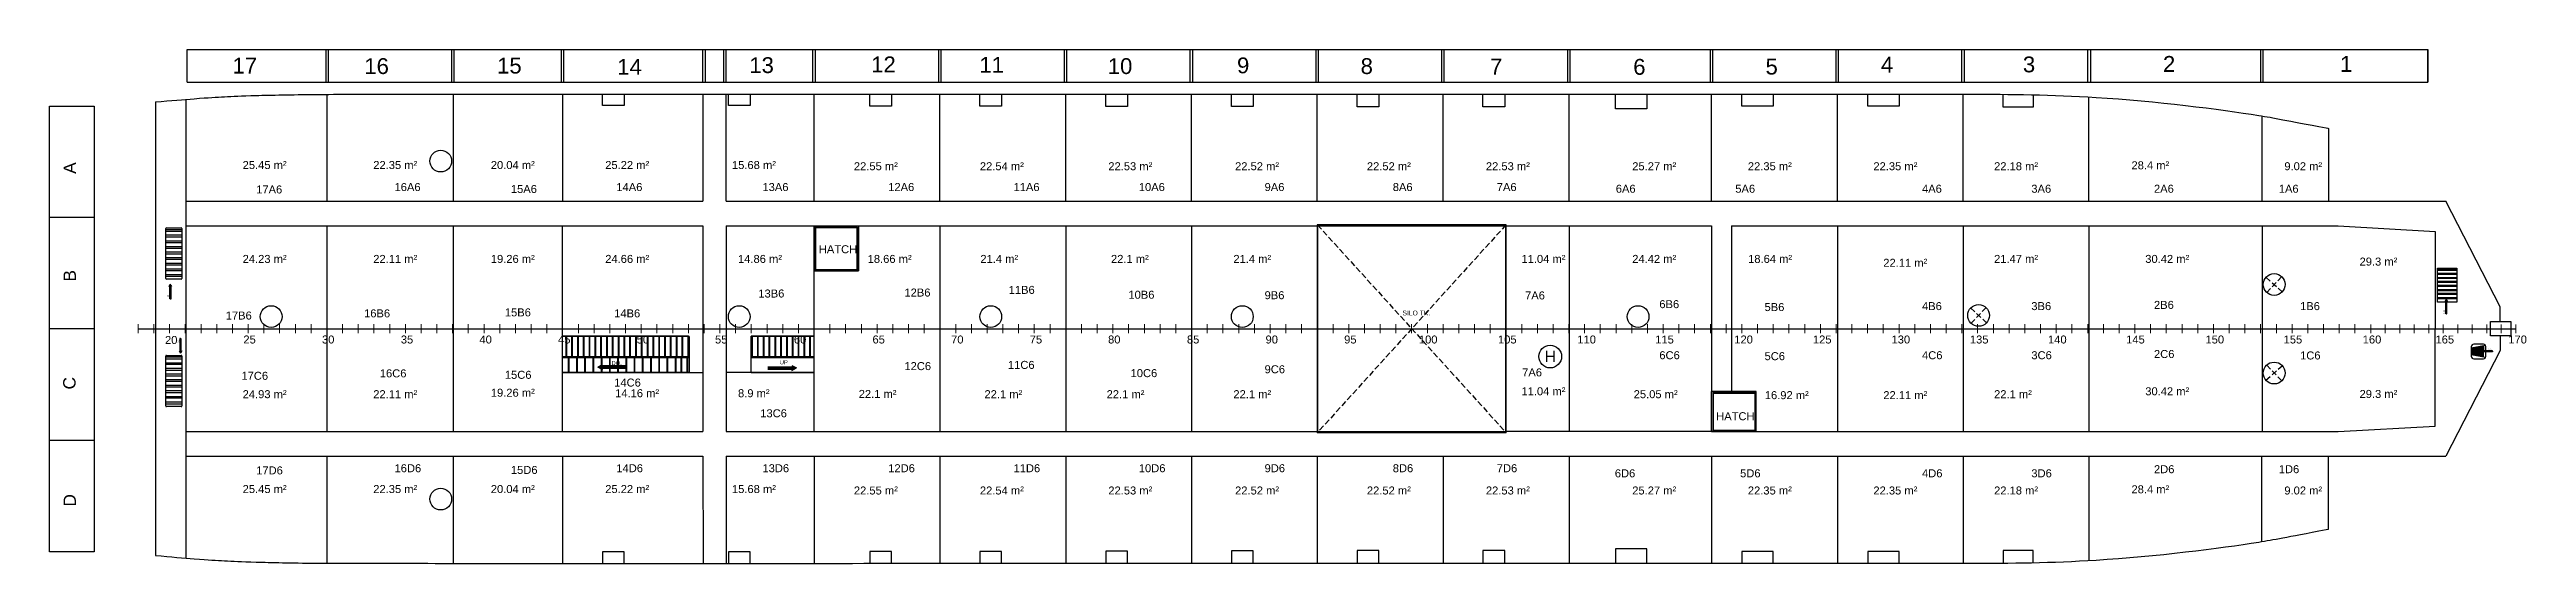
# Model space of a CAD drawing. Header units: inches. Extents: x 1 to 104, y 1 to 22.
import ezdxf

# ---------------------------------------------------------------- set-up
doc = ezdxf.new("R2010")
doc.units = ezdxf.units.IN
doc.header["$MEASUREMENT"] = 0
doc.linetypes.add('ACAD_ISO02W100', pattern=[15, 12, -3])
for name, color, linetype in [('deck 4', 7, 'Continuous'), ('Layer1', 10, 'Continuous'), ('Layer2', 7, 'Continuous'), ('PDF2_TEXT', 7, 'Continuous'), ('PDF_INER2', 7, 'Continuous'), ('PDF_out line', 7, 'Continuous'), ('STATIONS', 7, 'Continuous')]:
    doc.layers.add(name, color=color, linetype=linetype)
doc.layers.add('WIND AREA', color=18, linetype='Continuous', true_color=0x000000)
doc.styles.add('PDF ArialMT', font='arial.ttf')
doc.styles.get("Standard").update_dxf_attribs({"font": 'arial.ttf'})

msp = doc.modelspace()

# ---------------------------------------------------------------- texts
at = {"color": 1}
msp.add_text('H', height=0.469, dxfattribs=at).set_placement((63.12, 9.55))
at = {"color": 8, "char_height": 0.6541}
for s, insert, attachment_point in [('\\pxsm1.5;17', (8.87, 22.13, 0), 1), ('\\pxsm1.5;16', (14.32, 22.11, 0), 1), ('\\pxsm1.5;15', (19.81, 22.13, 0), 1), ('\\pxsm1.5,qc;14', (22.41, 22.08, 0), 1), ('\\pxsm1.5,qc;13', (27.87, 22.15, 0), 1), ('\\pxsm1.5,qc;12', (38.66, 22.18), 3), ('\\pxsm1.5,qc;11', (43.13, 22.16, 0), 3), ('\\pxsm1.5,qc;10', (48.44, 22.11, 0), 3), ('\\pxsm1.5,qc;9', (53.53, 22.14, 0), 3), ('\\pxsm1.5,qc;8', (58.64, 22.11, 0), 3), ('\\pxsm1.5,qc;7', (63.99, 22.09, 0), 3), ('\\pxsm1.5,qc;6', (69.91, 22.08, 0), 3), ('\\pxsm1.5,qc;5', (75.38, 22.09, 0), 3), ('\\pxsm1.5,qc;4', (80.15, 22.17, 0), 3), ('\\pxsm1.5,qc;3', (86.02, 22.18, 0), 3), ('\\pxsm1.5,qc;2', (91.81, 22.2, 0), 3), ('\\pxsm1.5,qc;1', (99.13, 22.2, 0), 3)]:
    msp.add_mtext_dynamic_manual_height_columns(s, width=5.7499, gutter_width=3.27, heights=[0.875], dxfattribs=dict(at, insert=insert, attachment_point=attachment_point))
at = {"color": 7, "char_height": 0.33, "attachment_point": 1}
for s, width, insert in [('2{\\fArial|b0|i0|c178|p34;5.4}5 m²', 2.0608, (9.29, 17.86, 0)), ('2{\\fArial|b0|i0|c178|p34;2.3}5 m²', 2.093, (14.69, 17.86, 0)), ('20.04 m²', 1.9963, (19.55, 17.86, 0)), ('25.22 m²', 1.9318, (24.28, 17.86, 0)), ('15.68 m²', 2.722, (29.52, 17.86, 0)), ('22.55 m²', 2.6575, (34.56, 17.81, 0)), ('22.54 m²', 1.8511, (39.77, 17.81, 0)), ('22.53 m²', 1.8888, (45.08, 17.81, 0)), ('22.52 m²', 1.9065, (50.32, 17.81, 0)), ('22.52 m²', 2.0077, (55.77, 17.81, 0)), ('22.53 m²', 1.9068, (60.69, 17.81, 0)), ('25.27 m²', 1.9986, (66.74, 17.81, 0)), ('22.35 m²', 1.8971, (71.52, 17.81, 0)), ('22.35 m²', 1.958, (76.71, 17.81, 0)), ('22.18 m²', 2.0392, (81.7, 17.81, 0)), ('28.4 m²', 1.6737, (87.38, 17.85, 0)), ('9.02 m²', 1.6737, (93.7, 17.81, 0)), ('24.23 m²', 2.0955, (9.29, 13.98, 0)), ('22.11 m²', 1.9437, (14.69, 13.98, 0)), ('19.26 m²', 2.1799, (19.55, 13.98, 0)), ('24.66 m²', 2.2473, (24.28, 13.98, 0)), ('14.86 m²', 1.9891, (29.77, 13.98, 0)), ('18.66 m²', 2.1144, (35.13, 13.98, 0)), ('21.4 m²', 1.6737, (39.79, 13.98, 0)), ('22.1 m²', 1.6737, (45.19, 13.98, 0)), ('21.4 m²', 2.0542, (50.25, 13.98, 0)), ('11.04 m²', 1.8482, (62.16, 13.98, 0)), ('24.42 m²', 2.0497, (66.74, 13.98, 0)), ('18.64 m²', 2.393, (71.53, 13.98, 0)), ('22.11 m²', 2.1805, (77.12, 13.82, 0)), ('21.47 m²', 1.9803, (81.7, 13.98, 0)), ('30.42 m²', 2.0924, (87.95, 13.98, 0)), ('29.3 m²', 1.6737, (96.81, 13.87, 0)), ('24.93 m²', 1.9269, (9.29, 8.39, 0)), ('22.11 m²', 2.0114, (14.69, 8.39, 0)), ('19.26 m²', 2.1799, (19.55, 8.45, 0)), ('14.16 m²', 2.1127, (24.69, 8.43, 0)), ('8.9 m²', 1.6737, (29.77, 8.43, 0)), ('22.1 m²', 1.6737, (34.76, 8.4, 0)), ('22.1 m²', 1.6737, (39.96, 8.39, 0)), ('22.1 m²', 1.6737, (45.01, 8.39, 0)), ('22.1 m²', 1.9, (50.25, 8.39, 0)), ('11.04 m²', 1.8482, (62.16, 8.51, 0)), ('25.05 m²', 1.8963, (66.8, 8.39, 0)), ('16.92 m²', 2.1805, (72.22, 8.35, 0)), ('22.11 m²', 2.1805, (77.12, 8.35, 0)), ('22.1 m²', 1.6737, (81.7, 8.39, 0)), ('30.42 m²', 2.0924, (87.95, 8.51, 0)), ('29.3 m²', 1.6737, (96.81, 8.4, 0)), ('2{\\fArial|b0|i0|c178|p34;5.4}5 m²', 2.0608, (9.29, 4.47, 0)), ('2{\\fArial|b0|i0|c178|p34;2.3}5 m²', 2.093, (14.69, 4.47, 0)), ('20.04 m²', 1.9963, (19.55, 4.47, 0)), ('25.22 m²', 1.9318, (24.28, 4.47, 0)), ('15.68 m²', 2.722, (29.52, 4.47, 0)), ('22.55 m²', 2.6575, (34.56, 4.41, 0)), ('22.54 m²', 1.8511, (39.77, 4.41, 0)), ('22.53 m²', 1.8888, (45.08, 4.41, 0)), ('22.52 m²', 1.9065, (50.32, 4.41, 0)), ('22.52 m²', 2.0077, (55.77, 4.41, 0)), ('22.53 m²', 1.9068, (60.69, 4.41, 0)), ('25.27 m²', 1.9986, (66.74, 4.41, 0)), ('22.35 m²', 1.8971, (71.52, 4.41, 0)), ('22.35 m²', 1.958, (76.71, 4.41, 0)), ('22.18 m²', 2.0392, (81.7, 4.41, 0)), ('28.4 m²', 1.6737, (87.38, 4.46, 0)), ('9.02 m²', 1.6737, (93.7, 4.41, 0))]:
    msp.add_mtext_dynamic_manual_height_columns(s, width=width, gutter_width=1.65, heights=[0], dxfattribs=dict(at, insert=insert))
at = {"layer": 'deck 4', "color": 7, "ltscale": 0.1, "insert": (57.24, 11.68, 0), "char_height": 0.2, "attachment_point": 1}
msp.add_mtext_dynamic_manual_height_columns('SILO TK.', width=1.3826, gutter_width=12.5, heights=[0], dxfattribs=at)
at = {"layer": 'PDF2_TEXT', "char_height": 0.512, "attachment_point": 4, "rotation": 90, "style": 'PDF ArialMT'}
for s, insert in [('A', (2.14, 17.33, 0)), ('B', (2.14, 12.88, 0)), ('C', (2.13, 8.42, 0)), ('D', (2.14, 3.58, 0))]:
    msp.add_mtext(s, dxfattribs=dict(at, insert=insert))
at = {"layer": 'PDF_INER2', "color": 7, "char_height": 0.0861, "rotation": 90}
for s, insert, attachment_point in [('UP', (6.18, 12.17, 0), 1), ('UP', (100.27, 11.55, 0), 1), ('do.', (6.59, 10.51, 0), 3)]:
    msp.add_mtext_dynamic_manual_height_columns(s, width=0.0169, gutter_width=0.431, heights=[0], dxfattribs=dict(at, insert=insert, attachment_point=attachment_point))
at = {"layer": 'PDF_INER2', "color": 7}
for s, width, gutter_width, insert, char_height, attachment_point in [('DO.', 0.0335, 0.854, (24.54, 9.6, 0), 0.171, 1), ('UP', 0.0335, 0.854, (31.83, 9.63, 0), 0.171, 3), ('do.', 0.0169, 0.431, (102.29, 10.12, 0), 0.0861, 3)]:
    msp.add_mtext_dynamic_manual_height_columns(s, width=width, gutter_width=gutter_width, heights=[0], dxfattribs=dict(at, insert=insert, char_height=char_height, attachment_point=attachment_point))
at = {"layer": 'STATIONS', "color": 30, "true_color": 0xf8991e, "char_height": 0.33, "attachment_point": 1}
for s, heights, insert in [('17A6', [0], (9.85, 16.85)), ('16A6', [0], (15.57, 16.95)), ('15A6', [0], (20.38, 16.87)), ('14A6', [0], (24.74, 16.95)), ('13A6', [0], (30.78, 16.95)), ('12A6', [0], (35.98, 16.95)), ('11A6', [0], (41.16, 16.95)), ('10A6', [0], (46.34, 16.95)), ('9A6', [0], (51.54, 16.95)), ('8A6', [0], (56.84, 16.95)), ('7A6', [0], (61.14, 16.95)), ('6A6', [0], (66.06, 16.88, 0)), ('5A6', [0], (71, 16.88, 0)), ('4A6', [0], (78.72, 16.88, 0)), ('3A6', [0], (83.24, 16.88, 0)), ('2A6', [0], (88.31, 16.88, 0)), ('1A6', [0], (93.47, 16.88, 0)), ('13B6', [0], (30.61, 12.55)), ('12B6', [0], (36.65, 12.59)), ('\\pxt3;11B6', [0], (40.96, 12.7)), ('10B6', [0], (45.91, 12.5)), ('9B6', [0], (51.54, 12.48)), ('7A6', [0], (62.31, 12.47)), ('17B6', [0], (8.59, 11.64)), ('16B6', [0], (14.31, 11.73)), ('15B6', [0], (20.13, 11.77)), ('14B6', [0], (24.65, 11.73)), ('6B6', [0], (67.86, 12.11, 0)), ('5B6', [0.337], (72.21, 11.99, 0)), ('4B6', [0], (78.72, 12.03, 0)), ('3B6', [0], (83.24, 12.03, 0)), ('2B6', [0], (88.31, 12.08, 0)), ('1B6', [0], (94.35, 12.03, 0)), ('16C6', [0], (14.96, 9.25)), ('12C6', [0], (36.65, 9.55)), ('11C6', [0], (40.93, 9.6)), ('10C6', [0.341], (46, 9.26)), ('9C6', [0], (51.54, 9.42)), ('7A6', [0], (62.19, 9.29)), ('6C6', [0], (67.86, 10, 0)), ('5C6', [0], (72.21, 9.96, 0)), ('4C6', [0], (78.72, 10, 0)), ('3C6', [0], (83.24, 10, 0)), ('2C6', [0], (88.31, 10.05, 0)), ('1C6', [0], (94.35, 9.99, 0)), ('17C6', [0], (9.24, 9.15)), ('15C6', [0], (20.13, 9.19)), ('14C6', [0], (24.65, 8.87)), ('13C6', [0], (30.69, 7.6)), ('17D6', [0], (9.85, 5.24)), ('16D6', [0], (15.57, 5.33)), ('15D6', [0], (20.38, 5.26)), ('14D6', [0], (24.74, 5.33)), ('13D6', [0], (30.78, 5.33)), ('12D6', [0], (35.98, 5.33)), ('11D6', [0], (41.16, 5.33)), ('10D6', [0], (46.34, 5.33)), ('9D6', [0], (51.54, 5.33)), ('8D6', [0], (56.84, 5.33)), ('7D6', [0.259], (61.14, 5.33)), ('6D6', [0], (66.02, 5.12, 0)), ('5D6', [0], (71.2, 5.12, 0)), ('4D6', [0], (78.72, 5.12, 0)), ('3D6', [0], (83.24, 5.12, 0)), ('2D6', [0], (88.31, 5.29, 0)), ('1D6', [0], (93.47, 5.29, 0))]:
    msp.add_mtext_dynamic_manual_height_columns(s, width=1.6737, gutter_width=1.65, heights=heights, dxfattribs=dict(at, insert=insert))
at = {"layer": 'STATIONS', "color": 7, "char_height": 0.33, "attachment_point": 1}
for s, width, insert in [('HATCH', 1.6737, (33.11, 14.38, 0)), ('20', 0.2209, (6.08, 10.63, 0)), ('25', 0.2209, (9.32, 10.65, 0)), ('30', 0.2209, (12.57, 10.65, 0)), ('35', 0.2209, (15.83, 10.65, 0)), ('40', 0.2209, (19.08, 10.65, 0)), ('45', 0.2209, (22.33, 10.65, 0)), ('50', 0.2209, (25.58, 10.65, 0)), ('55', 0.2209, (28.82, 10.65, 0)), ('60', 0.2209, (32.08, 10.65, 0)), ('65', 0.2209, (35.33, 10.65, 0)), ('70', 0.2209, (38.58, 10.65, 0)), ('75', 0.2209, (41.83, 10.65, 0)), ('80', 0.2209, (45.07, 10.65, 0)), ('85', 0.2209, (48.33, 10.65, 0)), ('90', 0.2209, (51.58, 10.65, 0)), ('95', 0.2209, (54.83, 10.65, 0)), ('100', 0.2209, (57.92, 10.65, 0)), ('105', 0.2209, (61.19, 10.65, 0)), ('110', 0.2209, (64.47, 10.65, 0)), ('115', 0.2209, (67.69, 10.65, 0)), ('120', 0.2209, (70.96, 10.65, 0)), ('125', 0.2209, (74.21, 10.65, 0)), ('130', 0.2209, (77.46, 10.65, 0)), ('135', 0.2209, (80.7, 10.65, 0)), ('140', 0.2209, (83.93, 10.65, 0)), ('145', 0.2209, (87.16, 10.65, 0)), ('150', 0.2209, (90.44, 10.65, 0)), ('155', 0.2209, (93.67, 10.65, 0)), ('160', 0.2209, (96.94, 10.65, 0)), ('165', 0.2209, (99.95, 10.65, 0)), ('170', 0.2209, (102.96, 10.65, 0)), ('HATCH', 1.6737, (70.21, 7.48, 0))]:
    msp.add_mtext_dynamic_manual_height_columns(s, width=width, gutter_width=1.65, heights=[0], dxfattribs=dict(at, insert=insert))

# ---------------------------------------------------------------- hatches: boundary and pattern name
at = {"layer": 'PDF_INER2'}
h = msp.add_hatch(color=7, dxfattribs=at)
h.dxf.hatch_style = 1
h.paths.add_polyline_path([(6.33, 12.17), (6.3, 12.17), (6.28, 12.17), (6.28, 12.67), (6.25, 12.67), (6.3, 12.77), (6.36, 12.67), (6.33, 12.67)])
h = msp.add_hatch(color=7, dxfattribs=at)
h.dxf.hatch_style = 1
h.paths.add_polyline_path([(100.42, 11.55), (100.4, 11.55), (100.37, 11.55), (100.37, 12.05), (100.35, 12.05), (100.4, 12.15), (100.45, 12.05), (100.42, 12.05)])
h = msp.add_hatch(color=7, dxfattribs=at)
h.dxf.hatch_style = 1
h.paths.add_polyline_path([(6.74, 10.52), (6.72, 10.52), (6.69, 10.52), (6.69, 10.01), (6.67, 10.01), (6.72, 9.92), (6.77, 10.01), (6.74, 10.01)])
h = msp.add_hatch(color=7, dxfattribs=at)
h.dxf.hatch_style = 1
h.paths.add_polyline_path([(23.97, 9.34), (24.16, 9.24), (24.16, 9.29), (25.16, 9.29), (25.16, 9.34), (25.16, 9.39), (24.16, 9.39), (24.16, 9.44)])
h = msp.add_hatch(color=7, dxfattribs=at)
h.dxf.hatch_style = 1
h.paths.add_polyline_path([(31, 9.36), (31, 9.31), (31, 9.26), (32, 9.26), (32, 9.21), (32.19, 9.31), (32, 9.41), (32, 9.36)])
h = msp.add_hatch(color=7, dxfattribs=at)
h.dxf.hatch_style = 1
h.paths.add_polyline_path([(102.3, 9.97), (102.3, 10), (102.3, 10.02), (101.79, 10.02), (101.79, 10.05), (101.7, 10), (101.79, 9.95), (101.79, 9.97)])

# ---------------------------------------------------------------- linework, layer by layer
at = {"color": 8}
for p, q in [((6.99, 21.12, 0), (6.99, 22.47, 0)), ((6.99, 22.47, 0), (99.63, 22.47, 0)), ((12.74, 21.12, 0), (12.74, 22.47, 0)), ((12.84, 21.12, 0), (12.84, 22.47, 0)), ((17.94, 21.12, 0), (17.94, 22.47, 0)), ((18.04, 21.12, 0), (18.04, 22.47, 0)), ((22.47, 21.12, 0), (22.47, 22.47, 0)), ((22.57, 21.12, 0), (22.57, 22.47, 0)), ((28.32, 21.12, 0), (28.32, 22.47, 0)), ((28.42, 21.12, 0), (28.42, 22.47, 0)), ((29.18, 21.12, 0), (29.18, 22.47, 0)), ((29.28, 21.12, 0), (29.28, 22.47, 0)), ((32.87, 21.12, 0), (32.87, 22.47, 0)), ((32.97, 21.12, 0), (32.97, 22.47, 0)), ((38.07, 21.12, 0), (38.07, 22.47, 0)), ((38.17, 21.12, 0), (38.17, 22.47, 0)), ((43.27, 21.12, 0), (43.27, 22.47, 0)), ((43.37, 21.12, 0), (43.37, 22.47, 0)), ((48.47, 21.12, 0), (48.47, 22.47, 0)), ((48.57, 21.12, 0), (48.57, 22.47, 0)), ((53.67, 21.12, 0), (53.67, 22.47, 0)), ((53.77, 21.12, 0), (53.77, 22.47, 0)), ((58.87, 21.12, 0), (58.87, 22.47, 0)), ((58.97, 21.12, 0), (58.97, 22.47, 0)), ((64.08, 21.12, 0), (64.08, 22.47, 0)), ((64.18, 21.12, 0), (64.18, 22.47, 0)), ((69.97, 21.12, 0), (69.97, 22.47, 0)), ((70.07, 21.12, 0), (70.07, 22.47, 0)), ((75.17, 21.12, 0), (75.17, 22.47, 0)), ((75.27, 21.12, 0), (75.27, 22.47, 0)), ((80.37, 21.12, 0), (80.37, 22.47, 0)), ((80.47, 21.12, 0), (80.47, 22.47, 0)), ((85.58, 21.12, 0), (85.58, 22.47, 0)), ((85.68, 22.47, 0), (85.68, 21.12, 0)), ((92.73, 21.12, 0), (92.73, 22.47, 0)), ((92.83, 21.12, 0), (92.83, 22.47, 0)), ((99.63, 21.12, 0), (99.63, 22.47, 0)), ((99.63, 22.47, 0), (99.63, 21.12, 0)), ((6.99, 21.12, 0), (99.63, 21.12, 0))]:
    msp.add_line(p, q, dxfattribs=at)
at = {"color": 7}
for p, q in [((24.17, 20.15, 0), (24.17, 20.63, 0)), ((24.17, 20.15, 0), (24.17, 20.63, 0)), ((29.37, 20.15, 0), (29.37, 20.62, 0)), ((29.37, 20.15, 0), (29.37, 20.62, 0)), ((35.22, 20.13, 0), (35.22, 20.62, 0)), ((35.22, 20.13, 0), (35.22, 20.62, 0)), ((39.77, 20.13, 0), (39.77, 20.62, 0)), ((39.77, 20.13, 0), (39.77, 20.62, 0)), ((44.97, 20.12, 0), (44.97, 20.62, 0)), ((44.97, 20.12, 0), (44.97, 20.62, 0)), ((50.17, 20.11, 0), (50.17, 20.62, 0)), ((50.17, 20.11, 0), (50.17, 20.62, 0)), ((55.37, 20.1, 0), (55.37, 20.62, 0)), ((55.37, 20.1, 0), (55.37, 20.5, 0)), ((60.57, 20.1, 0), (60.57, 20.62, 0)), ((60.57, 20.1, 0), (60.57, 20.62, 0)), ((66.05, 20.02, 0), (66.05, 20.62, 0)), ((66.05, 20.02, 0), (66.05, 20.62, 0)), ((71.27, 20.13, 0), (71.27, 20.62, 0)), ((71.27, 20.13, 0), (71.27, 20.62, 0)), ((76.48, 20.13, 0), (76.48, 20.62, 0)), ((76.48, 20.13, 0), (76.48, 20.62, 0)), ((82.07, 20.09, 0), (82.07, 20.62, 0)), ((82.07, 20.09, 0), (82.07, 20.62, 0)), ((102.62, 11.83, 0), (100.38, 16.2, 0)), ((95.93, 15.18, 0), (99.93, 14.95, 0)), ((99.93, 14.95, 0), (99.93, 10.93, 0)), ((100.03, 12.03, 0), (100.03, 13.43, 0)), ((100.03, 13.43, 0), (100.83, 13.43, 0)), ((100.83, 13.38, 0), (100.03, 13.38, 0)), ((100.83, 13.34, 0), (100.03, 13.34, 0)), ((100.83, 13.43, 0), (100.83, 12.03, 0)), ((100.83, 13.21, 0), (100.03, 13.21, 0)), ((100.83, 13.17, 0), (100.03, 13.17, 0)), ((100.83, 13.04, 0), (100.03, 13.04, 0)), ((100.83, 13, 0), (100.03, 13, 0)), ((100.83, 12.88, 0), (100.03, 12.88, 0)), ((100.83, 12.84, 0), (100.03, 12.84, 0)), ((100.83, 12.71, 0), (100.03, 12.71, 0)), ((100.83, 12.67, 0), (100.03, 12.67, 0)), ((100.83, 12.54, 0), (100.03, 12.54, 0)), ((100.83, 12.5, 0), (100.03, 12.5, 0)), ((100.83, 12.38, 0), (100.03, 12.38, 0)), ((100.83, 12.34, 0), (100.03, 12.34, 0)), ((100.83, 12.21, 0), (100.03, 12.21, 0)), ((100.83, 12.17, 0), (100.03, 12.17, 0)), ((100.83, 12.03, 0), (100.03, 12.03, 0)), ((99.93, 6.91, 0), (99.93, 10.93, 0)), ((102.62, 10.03, 0), (100.38, 5.66, 0)), ((93.28, 6.68, 0), (95.93, 6.68, 0)), ((95.93, 6.68, 0), (99.93, 6.91, 0)), ((24.17, 1.71, 0), (24.17, 1.23, 0)), ((24.17, 1.71, 0), (24.17, 1.23, 0)), ((29.37, 1.71, 0), (29.37, 1.23, 0)), ((29.37, 1.71, 0), (29.37, 1.23, 0)), ((35.22, 1.72, 0), (35.22, 1.23, 0)), ((35.22, 1.72, 0), (35.22, 1.23, 0)), ((39.77, 1.73, 0), (39.77, 1.23, 0)), ((39.77, 1.73, 0), (39.77, 1.23, 0)), ((44.97, 1.74, 0), (44.97, 1.23, 0)), ((44.97, 1.74, 0), (44.97, 1.23, 0)), ((50.17, 1.75, 0), (50.17, 1.23, 0)), ((50.17, 1.75, 0), (50.17, 1.23, 0)), ((55.37, 1.76, 0), (55.37, 1.36, 0)), ((55.37, 1.76, 0), (55.37, 1.24, 0)), ((60.57, 1.76, 0), (60.57, 1.24, 0)), ((60.57, 1.76, 0), (60.57, 1.24, 0)), ((66.05, 1.84, 0), (66.05, 1.24, 0)), ((66.05, 1.84, 0), (66.05, 1.24, 0)), ((71.27, 1.73, 0), (71.27, 1.24, 0)), ((71.27, 1.73, 0), (71.27, 1.24, 0)), ((76.48, 1.73, 0), (76.48, 1.23, 0)), ((76.48, 1.73, 0), (76.48, 1.23, 0)), ((82.07, 1.77, 0), (82.07, 1.24, 0)), ((82.07, 1.77, 0), (82.07, 1.24, 0))]:
    msp.add_line(p, q, dxfattribs=at)
for p, q in [((70.84, 15.18), (70.84, 8.27)), ((102.62, 11.23, 0), (102.62, 11.83, 0)), ((101.93, 10.29, 0), (101.53, 10.29, 0)), ((102.23, 11.23, 0), (102.62, 11.23, 0)), ((102.62, 10.63, 0), (102.62, 10.03, 0)), ((102.01, 10.24, 0), (101.43, 10.12, 0)), ((101.43, 10.19, 0), (101.43, 9.79, 0)), ((102.01, 9.74, 0), (101.43, 9.85, 0)), ((101.45, 10.13, 0), (101.45, 9.99, 0)), ((101.45, 9.85, 0), (101.45, 9.99, 0)), ((101.47, 10.13, 0), (101.47, 9.99, 0)), ((101.47, 9.85, 0), (101.47, 9.99, 0)), ((101.51, 10.14, 0), (101.51, 9.99, 0)), ((101.51, 9.84, 0), (101.51, 9.99, 0)), ((101.52, 10.14, 0), (101.52, 9.99, 0)), ((101.52, 9.84, 0), (101.52, 9.99, 0)), ((101.53, 9.69, 0), (101.93, 9.69, 0)), ((101.57, 10.15, 0), (101.57, 9.99, 0)), ((101.57, 9.83, 0), (101.57, 9.99, 0)), ((101.58, 10.15, 0), (101.58, 9.99, 0)), ((101.58, 9.83, 0), (101.58, 9.99, 0)), ((101.63, 10.16, 0), (101.63, 9.99, 0)), ((101.63, 9.82, 0), (101.63, 9.99, 0)), ((101.64, 10.16, 0), (101.64, 9.99, 0)), ((101.64, 9.81, 0), (101.64, 9.99, 0)), ((101.69, 10.17, 0), (101.69, 9.99, 0)), ((101.69, 9.81, 0), (101.69, 9.99, 0)), ((101.7, 10.18, 0), (101.7, 9.99, 0)), ((101.7, 9.8, 0), (101.7, 9.99, 0)), ((101.74, 10.18, 0), (101.74, 9.99, 0)), ((101.74, 9.79, 0), (101.74, 9.99, 0)), ((101.76, 10.19, 0), (101.76, 9.99, 0)), ((101.76, 9.79, 0), (101.76, 9.99, 0)), ((101.8, 10.19, 0), (101.8, 9.99, 0)), ((101.8, 9.78, 0), (101.8, 9.99, 0)), ((101.81, 10.2, 0), (101.81, 9.99, 0)), ((101.81, 9.78, 0), (101.81, 9.99, 0)), ((101.86, 10.21, 0), (101.86, 9.99, 0)), ((101.86, 9.77, 0), (101.86, 9.99, 0)), ((101.87, 10.21, 0), (101.87, 9.99, 0)), ((101.87, 9.77, 0), (101.87, 9.99, 0)), ((101.92, 10.22, 0), (101.92, 9.99, 0)), ((101.92, 9.76, 0), (101.92, 9.99, 0)), ((101.93, 10.22, 0), (101.93, 9.99, 0)), ((101.93, 9.76, 0), (101.93, 9.99, 0)), ((102.03, 9.79, 0), (102.03, 10.19, 0)), ((70.84, 6.74), (70.84, 6.68))]:
    msp.add_line(p, q)
at = {"elevation": 0}
msp.add_lwpolyline([(102.23, 11.23), (103.07, 11.23), (103.07, 10.63), (102.23, 10.63)], close=True, dxfattribs=at)
at = {"color": 7}
for points in [[(25.07, 20.63, 0), (25.07, 20.15, 0), (24.17, 20.15, 0)], [(25.07, 20.63, 0), (25.07, 20.15, 0), (24.17, 20.15, 0)], [(30.27, 20.62, 0), (30.27, 20.15, 0), (29.37, 20.15, 0)], [(30.27, 20.62, 0), (30.27, 20.15, 0), (29.37, 20.15, 0)], [(36.12, 20.62, 0), (36.12, 20.13, 0), (35.22, 20.13, 0)], [(36.12, 20.62, 0), (36.12, 20.13, 0), (35.22, 20.13, 0)], [(40.67, 20.62, 0), (40.67, 20.13, 0), (39.77, 20.13, 0)], [(40.67, 20.62, 0), (40.67, 20.13, 0), (39.77, 20.13, 0)], [(45.87, 20.62, 0), (45.87, 20.12, 0), (44.97, 20.12, 0)], [(45.87, 20.62, 0), (45.87, 20.12, 0), (44.97, 20.12, 0)], [(51.07, 20.62, 0), (51.07, 20.11, 0), (50.17, 20.11, 0)], [(51.07, 20.62, 0), (51.07, 20.11, 0), (50.17, 20.11, 0)], [(56.27, 20.62, 0), (56.27, 20.1, 0), (55.37, 20.1, 0)], [(56.27, 20.62, 0), (56.27, 20.1, 0), (55.37, 20.1, 0)], [(61.47, 20.62, 0), (61.47, 20.1, 0), (60.57, 20.1, 0)], [(61.47, 20.62, 0), (61.47, 20.1, 0), (60.57, 20.1, 0)], [(67.35, 20.62, 0), (67.35, 20.02, 0), (66.05, 20.02, 0)], [(67.35, 20.62, 0), (67.35, 20.02, 0), (66.05, 20.02, 0)], [(72.57, 20.62, 0), (72.57, 20.13, 0), (71.27, 20.13, 0)], [(72.57, 20.62, 0), (72.57, 20.13, 0), (71.27, 20.13, 0)], [(77.78, 20.62, 0), (77.78, 20.13, 0), (76.48, 20.13, 0)], [(77.78, 20.62, 0), (77.78, 20.13, 0), (76.48, 20.13, 0)], [(83.31, 20.6, 0), (83.31, 20.09, 0), (82.07, 20.09, 0)], [(83.31, 20.6, 0), (83.31, 20.09, 0), (82.07, 20.09, 0)], [(25.07, 1.23, 0), (25.07, 1.71, 0), (24.17, 1.71, 0)], [(25.07, 1.23, 0), (25.07, 1.71, 0), (24.17, 1.71, 0)], [(30.27, 1.23, 0), (30.27, 1.71, 0), (29.37, 1.71, 0)], [(30.27, 1.23, 0), (30.27, 1.71, 0), (29.37, 1.71, 0)], [(36.12, 1.23, 0), (36.12, 1.72, 0), (35.22, 1.72, 0)], [(36.12, 1.23, 0), (36.12, 1.72, 0), (35.22, 1.72, 0)], [(40.67, 1.23, 0), (40.67, 1.73, 0), (39.77, 1.73, 0)], [(40.67, 1.23, 0), (40.67, 1.73, 0), (39.77, 1.73, 0)], [(45.87, 1.23, 0), (45.87, 1.74, 0), (44.97, 1.74, 0)], [(45.87, 1.23, 0), (45.87, 1.74, 0), (44.97, 1.74, 0)], [(51.07, 1.23, 0), (51.07, 1.75, 0), (50.17, 1.75, 0)], [(51.07, 1.23, 0), (51.07, 1.75, 0), (50.17, 1.75, 0)], [(56.27, 1.24, 0), (56.27, 1.76, 0), (55.37, 1.76, 0)], [(56.27, 1.24, 0), (56.27, 1.76, 0), (55.37, 1.76, 0)], [(61.47, 1.24, 0), (61.47, 1.76, 0), (60.57, 1.76, 0)], [(61.47, 1.24, 0), (61.47, 1.76, 0), (60.57, 1.76, 0)], [(67.35, 1.24, 0), (67.35, 1.84, 0), (66.05, 1.84, 0)], [(67.35, 1.24, 0), (67.35, 1.84, 0), (66.05, 1.84, 0)], [(72.57, 1.24, 0), (72.57, 1.73, 0), (71.27, 1.73, 0)], [(72.57, 1.24, 0), (72.57, 1.73, 0), (71.27, 1.73, 0)], [(77.78, 1.24, 0), (77.78, 1.73, 0), (76.48, 1.73, 0)], [(77.78, 1.24, 0), (77.78, 1.73, 0), (76.48, 1.73, 0)], [(83.31, 1.26, 0), (83.31, 1.77, 0), (82.07, 1.77, 0)], [(83.31, 1.26, 0), (83.31, 1.77, 0), (82.07, 1.77, 0)]]:
    msp.add_polyline3d(points, dxfattribs=at)
at = {"color": 1}
msp.add_circle((63.35, 9.78), 0.469, dxfattribs=at)
for centre, start, end in [((101.53, 10.19, 0), 90, 180), ((101.93, 10.19, 0), 0, 90), ((101.53, 9.79, 0), 180, 270), ((101.93, 9.79, 0), 270, 0)]:
    msp.add_arc(centre, 0.1, start, end)
for points in [[(5.69, 20.3, 0), (6.33, 20.36, 0), (7.7, 20.47, 0), (8.51, 20.52, 0), (9.59, 20.57, 0), (12.19, 20.62, 0), (15.44, 20.62, 0), (19.18, 20.63, 0), (25.81, 20.63, 0), (28.95, 20.62, 0), (31.42, 20.62, 0), (37.53, 20.62, 0), (47.25, 20.62, 0), (56.46, 20.62, 0), (64.08, 20.62, 0), (69, 20.62, 0), (72.82, 20.62, 0), (75.17, 20.62, 0), (77.37, 20.62, 0), (78.43, 20.62, 0), (78.58, 20.62, 0), (79.31, 20.62, 0), (81.71, 20.63, 0), (86.41, 20.58, 0), (92.13, 19.87, 0), (93.74, 19.55, 0), (95.43, 19.23, 0), (95.49, 19.22, 0), (95.51, 19.21, 0), (95.53, 19.21, 0)], [(5.69, 1.56, 0), (6.33, 1.5, 0), (7.7, 1.39, 0), (8.51, 1.34, 0), (9.59, 1.29, 0), (12.19, 1.23, 0), (15.44, 1.24, 0), (19.18, 1.23, 0), (25.81, 1.23, 0), (28.95, 1.23, 0), (31.42, 1.23, 0), (37.53, 1.24, 0), (47.25, 1.24, 0), (56.46, 1.24, 0), (64.08, 1.24, 0), (69, 1.24, 0), (72.82, 1.24, 0), (75.17, 1.24, 0), (77.37, 1.24, 0), (78.43, 1.24, 0), (78.58, 1.24, 0), (79.31, 1.24, 0), (81.71, 1.23, 0), (86.41, 1.28, 0), (92.13, 1.99, 0), (93.74, 2.31, 0), (95.43, 2.63, 0), (95.49, 2.64, 0), (95.51, 2.65, 0), (95.53, 2.65, 0)]]:
    msp.add_open_spline(points, degree=3, knots=[0, 0, 0, 0, 0.659395, 1.659395, 2.659395, 3.659395, 4.659395, 5.659395, 6.192998, 6.192998, 6.192998, 13.593483, 24.517132, 35.35079, 41.230564, 47.389686, 50.114412, 52.672401, 55.450598, 55.714282, 55.845548, 55.902939, 57.901347, 63.054525, 70.028569, 72.826224, 72.826224, 72.826224, 72.878612, 72.878612, 72.878612, 72.878612])
at = {"layer": 'deck 4', "color": 7}
for p, q in [((12.79, 16.2, 0), (12.79, 20.62, 0)), ((17.99, 20.62, 0), (17.99, 16.2, 0)), ((22.52, 20.63, 0), (22.52, 16.2, 0)), ((28.32, 20.63, 0), (28.32, 16.2, 0)), ((29.28, 16.2, 0), (29.28, 20.63, 0)), ((32.92, 16.2, 0), (32.92, 20.62, 0)), ((38.12, 16.2, 0), (38.12, 20.62, 0)), ((43.32, 16.2, 0), (43.32, 20.62, 0)), ((48.52, 16.2, 0), (48.52, 20.62, 0)), ((53.72, 16.2, 0), (53.72, 20.62, 0)), ((58.92, 16.2, 0), (58.92, 20.62, 0)), ((64.13, 16.2, 0), (64.13, 20.62, 0)), ((70.02, 16.2, 0), (70.02, 20.62, 0)), ((75.22, 16.2, 0), (75.22, 20.62, 0)), ((80.42, 16.2, 0), (80.42, 20.62, 0)), ((85.62, 16.2, 0), (85.62, 20.51, 0)), ((6.94, 20.41, 0), (6.94, 1.44, 0)), ((92.77, 19.73, 0), (92.77, 16.2, 0)), ((95.53, 19.21, 0), (95.53, 16.2, 0)), ((6.94, 16.2, 0), (28.32, 16.2, 0)), ((29.28, 16.2, 0), (100.38, 16.2, 0)), ((6.11, 13.01, 0), (6.11, 15.07, 0)), ((6.77, 15.02, 0), (6.11, 15.02, 0)), ((6.11, 14.96, 0), (6.77, 14.96, 0)), ((6.77, 14.79, 0), (6.11, 14.79, 0)), ((6.11, 14.73, 0), (6.77, 14.73, 0)), ((6.77, 14.55, 0), (6.11, 14.55, 0)), ((6.11, 14.49, 0), (6.77, 14.49, 0)), ((6.14, 15.1, 0), (6.75, 15.1, 0)), ((6.77, 15.07, 0), (6.77, 13.01, 0)), ((6.94, 15.18, 0), (28.32, 15.18, 0)), ((12.79, 6.68, 0), (12.79, 15.18, 0)), ((17.99, 15.18, 0), (17.99, 6.68, 0)), ((22.52, 6.68, 0), (22.52, 15.18, 0)), ((28.32, 15.18, 0), (28.32, 6.68, 0)), ((29.28, 15.18, 0), (61.53, 15.18, 0)), ((29.28, 15.18, 0), (29.28, 6.68, 0)), ((32.92, 15.18, 0), (32.92, 13.32, 0)), ((32.92, 15.18, 0), (34.75, 15.18, 0)), ((32.92, 6.68, 0), (32.92, 15.18, 0)), ((34.74, 15.17, 0), (32.92, 15.17, 0)), ((32.93, 15.18, 0), (32.93, 13.32, 0)), ((32.98, 15.13, 0), (34.7, 15.13, 0)), ((34.74, 15.18, 0), (34.74, 13.32, 0)), ((34.75, 15.18, 0), (34.75, 13.32, 0)), ((38.12, 15.18, 0), (38.12, 6.68, 0)), ((43.32, 15.18, 0), (43.32, 6.68, 0)), ((48.52, 15.18, 0), (48.52, 6.68, 0)), ((53.72, 15.23, 0), (53.72, 6.63, 0)), ((53.73, 15.23, 0), (53.72, 15.23, 0)), ((61.52, 6.64, 0), (61.52, 15.22, 0)), ((61.53, 15.18, 0), (70.02, 15.18, 0)), ((64.13, 15.18, 0), (64.13, 6.68, 0)), ((70.02, 15.18, 0), (70.02, 6.68, 0)), ((70.84, 15.18, 0), (95.93, 15.18, 0)), ((75.22, 15.18, 0), (75.22, 6.68, 0)), ((80.42, 15.18, 0), (80.42, 6.68, 0)), ((85.62, 15.18, 0), (85.62, 6.68, 0)), ((92.78, 15.18, 0), (92.78, 6.68, 0)), ((6.77, 14.32, 0), (6.11, 14.32, 0)), ((6.11, 14.26, 0), (6.77, 14.26, 0)), ((6.77, 14.09, 0), (6.11, 14.09, 0)), ((6.11, 14.03, 0), (6.77, 14.03, 0)), ((6.77, 13.86, 0), (6.11, 13.86, 0)), ((6.11, 13.8, 0), (6.77, 13.8, 0)), ((6.77, 13.63, 0), (6.11, 13.63, 0)), ((6.11, 13.57, 0), (6.77, 13.57, 0)), ((6.77, 13.39, 0), (6.11, 13.39, 0)), ((6.11, 13.34, 0), (6.77, 13.34, 0)), ((32.92, 13.33, 0), (34.74, 13.33, 0)), ((32.92, 13.32, 0), (34.75, 13.32, 0)), ((6.77, 13.16, 0), (6.11, 13.16, 0)), ((6.11, 13.1, 0), (6.77, 13.1, 0)), ((6.75, 12.98, 0), (6.14, 12.98, 0)), ((6.11, 7.74, 0), (6.11, 9.8, 0)), ((6.77, 9.75, 0), (6.11, 9.75, 0)), ((6.11, 9.69, 0), (6.77, 9.69, 0)), ((6.77, 9.51, 0), (6.11, 9.51, 0)), ((6.11, 9.46, 0), (6.77, 9.46, 0)), ((6.77, 9.28, 0), (6.11, 9.28, 0)), ((6.11, 9.22, 0), (6.77, 9.22, 0)), ((6.14, 9.83, 0), (6.75, 9.83, 0)), ((6.77, 9.8, 0), (6.77, 7.74, 0)), ((6.77, 9.05, 0), (6.11, 9.05, 0)), ((6.11, 8.99, 0), (6.77, 8.99, 0)), ((6.77, 8.82, 0), (6.11, 8.82, 0)), ((6.11, 8.76, 0), (6.77, 8.76, 0)), ((6.77, 8.59, 0), (6.11, 8.59, 0)), ((6.11, 8.53, 0), (6.77, 8.53, 0)), ((6.77, 8.36, 0), (6.11, 8.36, 0)), ((6.11, 8.3, 0), (6.77, 8.3, 0)), ((27.72, 9.12, 0), (28.32, 9.12, 0)), ((30.32, 9.12, 0), (29.28, 9.12, 0)), ((71.32, 8.28, 0), (70.08, 8.28, 0)), ((70.08, 8.28, 0), (71.83, 8.28, 0)), ((71.32, 8.28, 0), (70.08, 8.28, 0)), ((70.08, 8.28, 0), (70.08, 6.78, 0)), ((70.08, 8.28, 0), (71.83, 8.28, 0)), ((6.77, 8.12, 0), (6.11, 8.12, 0)), ((6.11, 8.07, 0), (6.77, 8.07, 0)), ((6.77, 7.89, 0), (6.11, 7.89, 0)), ((6.11, 7.83, 0), (6.77, 7.83, 0)), ((6.75, 7.71, 0), (6.14, 7.71, 0)), ((6.94, 6.68, 0), (28.32, 6.68, 0)), ((29.28, 6.68, 0), (61.53, 6.68, 0)), ((53.73, 6.63, 0), (53.72, 6.63, 0)), ((70.02, 6.68, 0), (61.53, 6.68, 0)), ((70.02, 6.69, 0), (71.86, 6.69, 0)), ((70.02, 6.69, 0), (71.86, 6.69, 0)), ((70.02, 6.68, 0), (71.87, 6.68, 0)), ((70.02, 6.68, 0), (71.87, 6.68, 0)), ((70.08, 6.73, 0), (71.83, 6.73, 0)), ((70.08, 6.73, 0), (71.83, 6.73, 0)), ((70.84, 6.68, 0), (93.28, 6.68, 0)), ((6.94, 5.66, 0), (28.32, 5.66, 0)), ((12.79, 1.24, 0), (12.79, 5.66, 0)), ((17.99, 5.66, 0), (17.99, 1.23, 0)), ((22.52, 5.66, 0), (22.52, 1.23, 0)), ((28.32, 5.66, 0), (28.33, 1.23, 0)), ((29.28, 5.66, 0), (29.28, 1.23, 0)), ((29.28, 5.66, 0), (100.38, 5.66, 0)), ((32.92, 5.66, 0), (32.92, 1.23, 0)), ((38.12, 5.66, 0), (38.12, 1.23, 0)), ((43.32, 5.66, 0), (43.32, 1.23, 0)), ((48.52, 5.66, 0), (48.52, 1.23, 0)), ((53.72, 5.66, 0), (53.72, 1.23, 0)), ((58.92, 5.66, 0), (58.92, 1.23, 0)), ((64.13, 5.66, 0), (64.13, 1.23, 0)), ((70.02, 5.66, 0), (70.02, 1.23, 0)), ((75.22, 5.66, 0), (75.22, 1.23, 0)), ((80.42, 5.66, 0), (80.42, 1.23, 0)), ((85.62, 5.66, 0), (85.62, 1.34, 0)), ((92.77, 2.14, 0), (92.77, 5.66, 0)), ((95.53, 2.65, 0), (95.53, 5.66, 0))]:
    msp.add_line(p, q, dxfattribs=at)
at = {"layer": 'deck 4', "color": 7, "linetype": 'Continuous'}
for p, q in [((32.97, 15.13, 0), (32.97, 13.37, 0)), ((34.7, 15.13, 0), (32.97, 15.13, 0)), ((32.97, 15.12, 0), (34.69, 15.12, 0)), ((32.98, 15.12, 0), (32.98, 13.37, 0)), ((34.69, 13.37, 0), (34.69, 15.13, 0)), ((34.7, 15.13, 0), (34.7, 13.37, 0)), ((34.7, 15.13, 0), (34.7, 13.37, 0)), ((61.53, 15.23, 0), (53.73, 15.23, 0)), ((53.73, 15.22, 0), (53.73, 6.64, 0)), ((53.73, 15.22, 0), (61.52, 15.22, 0)), ((61.53, 6.63, 0), (61.53, 15.23, 0)), ((32.97, 13.37, 0), (34.69, 13.37, 0)), ((32.98, 13.38, 0), (34.69, 13.38, 0)), ((34.7, 13.37, 0), (34.69, 13.37, 0)), ((71.87, 8.34, 0), (70.02, 8.34, 0)), ((70.02, 8.34, 0), (71.87, 8.34, 0)), ((71.87, 8.34, 0), (70.02, 8.34, 0)), ((70.02, 8.34, 0), (71.87, 8.34, 0)), ((70.02, 7.74, 0), (70.02, 8.34, 0)), ((70.02, 6.68, 0), (70.02, 8.34, 0)), ((70.02, 8.33, 0), (71.87, 8.33, 0)), ((71.87, 8.33, 0), (70.02, 8.33, 0)), ((70.02, 8.33, 0), (71.87, 8.33, 0)), ((71.87, 8.33, 0), (70.02, 8.33, 0)), ((70.03, 6.68, 0), (70.03, 8.34, 0)), ((70.03, 6.68, 0), (70.03, 8.34, 0)), ((70.08, 8.28, 0), (70.08, 6.73, 0)), ((71.82, 8.28, 0), (70.08, 8.28, 0)), ((70.08, 8.28, 0), (70.08, 6.73, 0)), ((71.82, 8.28, 0), (70.08, 8.28, 0)), ((70.08, 8.27, 0), (71.82, 8.27, 0)), ((70.08, 8.27, 0), (71.82, 8.27, 0)), ((70.09, 8.27, 0), (70.09, 6.73, 0)), ((70.09, 8.27, 0), (70.09, 6.73, 0)), ((71.82, 6.74, 0), (71.82, 8.28, 0)), ((71.82, 6.74, 0), (71.82, 8.28, 0)), ((71.83, 8.28, 0), (71.83, 6.78, 0)), ((71.83, 8.28, 0), (71.83, 6.73, 0)), ((71.83, 8.28, 0), (71.83, 6.78, 0)), ((71.83, 8.28, 0), (71.83, 6.73, 0)), ((71.86, 7.74, 0), (71.86, 8.34, 0)), ((71.86, 7.74, 0), (71.86, 8.34, 0)), ((71.87, 7.74, 0), (71.87, 8.34, 0)), ((71.87, 7.74, 0), (71.87, 8.34, 0)), ((71.86, 7.02, 0), (71.86, 7.74, 0)), ((71.86, 7.02, 0), (71.86, 7.74, 0)), ((71.87, 7.02, 0), (71.87, 7.74, 0)), ((71.87, 7.02, 0), (71.87, 7.74, 0)), ((53.73, 6.64, 0), (61.52, 6.64, 0)), ((61.53, 6.63, 0), (53.73, 6.63, 0)), ((70.09, 6.74, 0), (71.82, 6.74, 0)), ((70.09, 6.74, 0), (71.82, 6.74, 0)), ((71.86, 6.68, 0), (71.86, 7.02, 0)), ((71.86, 6.68, 0), (71.86, 7.02, 0)), ((71.87, 6.68, 0), (71.87, 7.02, 0)), ((71.87, 6.68, 0), (71.87, 7.02, 0))]:
    msp.add_line(p, q, dxfattribs=at)
at = {"layer": 'deck 4', "color": 7}
for centre in [(17.48, 17.86, 0), (93.28, 12.76, 0), (10.47, 11.43, 0), (29.82, 11.43, 0), (40.22, 11.43, 0), (50.62, 11.43, 0), (66.98, 11.43, 0), (81.06, 11.48), (93.28, 9.1, 0), (17.48, 3.89, 0)]:
    msp.add_circle(centre, 0.45, dxfattribs=at)
for centre, start, end in [((6.14, 15.07, 0), 90, 180), ((6.75, 15.07, 0), 0, 90), ((6.14, 13.01, 0), 180, 270), ((6.75, 13.01, 0), 270, 0), ((6.14, 9.8, 0), 90, 180), ((6.75, 9.8, 0), 0, 90), ((6.14, 7.74, 0), 180, 270), ((6.75, 7.74, 0), 270, 0)]:
    msp.add_arc(centre, 0.0282, start, end, dxfattribs=at)
at = {"layer": 'Layer1', "color": 7, "linetype": 'ACAD_ISO02W100', "ltscale": 0.02}
for p, q in [((53.73, 15.22, 0), (61.52, 6.64, 0)), ((61.52, 15.22, 0), (53.73, 6.64, 0))]:
    msp.add_line(p, q, dxfattribs=at)
at = {"layer": 'Layer1', "color": 7, "linetype": 'Continuous'}
for p, q in [((22.65, 10.59, 0), (22.65, 9.78, 0)), ((22.65, 10.59, 0), (22.69, 10.59, 0)), ((22.69, 9.78, 0), (22.69, 10.59, 0)), ((22.89, 10.59, 0), (22.89, 9.78, 0)), ((22.89, 10.59, 0), (22.93, 10.59, 0)), ((22.93, 9.78, 0), (22.93, 10.59, 0)), ((23.13, 10.59, 0), (23.13, 9.78, 0)), ((23.13, 10.59, 0), (23.17, 10.59, 0)), ((23.17, 9.78, 0), (23.17, 10.59, 0)), ((23.37, 10.59, 0), (23.37, 9.78, 0)), ((23.37, 10.59, 0), (23.41, 10.59, 0)), ((23.41, 9.78, 0), (23.41, 10.59, 0)), ((23.61, 10.59, 0), (23.61, 9.78, 0)), ((23.61, 10.59, 0), (23.65, 10.59, 0)), ((23.65, 9.78, 0), (23.65, 10.59, 0)), ((23.85, 10.59, 0), (23.85, 9.78, 0)), ((23.85, 10.59, 0), (23.89, 10.59, 0)), ((23.89, 9.78, 0), (23.89, 10.59, 0)), ((24.09, 10.59, 0), (24.09, 9.78, 0)), ((24.09, 10.59, 0), (24.13, 10.59, 0)), ((24.13, 9.78, 0), (24.13, 10.59, 0)), ((24.33, 10.59, 0), (24.33, 9.78, 0)), ((24.33, 10.59, 0), (24.37, 10.59, 0)), ((24.37, 9.78, 0), (24.37, 10.59, 0)), ((24.57, 10.59, 0), (24.57, 9.78, 0)), ((24.57, 10.59, 0), (24.61, 10.59, 0)), ((24.61, 9.78, 0), (24.61, 10.59, 0)), ((24.81, 10.59, 0), (24.81, 9.78, 0)), ((24.81, 10.59, 0), (24.85, 10.59, 0)), ((24.85, 9.78, 0), (24.85, 10.59, 0)), ((25.05, 10.59, 0), (25.05, 9.78, 0)), ((25.05, 10.59, 0), (25.05, 9.78, 0)), ((25.05, 10.59, 0), (25.09, 10.59, 0)), ((25.09, 9.78, 0), (25.09, 10.59, 0)), ((25.09, 9.78, 0), (25.09, 10.59, 0)), ((25.29, 10.59, 0), (25.29, 9.78, 0)), ((25.29, 10.59, 0), (25.33, 10.59, 0)), ((25.33, 9.78, 0), (25.33, 10.59, 0)), ((25.53, 10.59, 0), (25.53, 9.78, 0)), ((25.53, 10.59, 0), (25.57, 10.59, 0)), ((25.57, 9.78, 0), (25.57, 10.59, 0)), ((25.77, 10.59, 0), (25.77, 9.78, 0)), ((25.77, 10.59, 0), (25.81, 10.59, 0)), ((25.81, 9.78, 0), (25.81, 10.59, 0)), ((26.01, 10.59, 0), (26.01, 9.78, 0)), ((26.01, 10.59, 0), (26.05, 10.59, 0)), ((26.05, 9.78, 0), (26.05, 10.59, 0)), ((26.25, 10.59, 0), (26.25, 9.78, 0)), ((26.25, 10.59, 0), (26.29, 10.59, 0)), ((26.29, 9.78, 0), (26.29, 10.59, 0)), ((26.49, 10.59, 0), (26.49, 9.78, 0)), ((26.49, 10.59, 0), (26.53, 10.59, 0)), ((26.53, 9.78, 0), (26.53, 10.59, 0)), ((26.73, 10.59, 0), (26.73, 9.78, 0)), ((26.73, 10.59, 0), (26.77, 10.59, 0)), ((26.77, 9.78, 0), (26.77, 10.59, 0)), ((26.97, 10.59, 0), (26.97, 9.78, 0)), ((26.97, 10.59, 0), (27.01, 10.59, 0)), ((27.01, 9.78, 0), (27.01, 10.59, 0)), ((27.21, 10.59, 0), (27.21, 9.78, 0)), ((27.21, 10.59, 0), (27.25, 10.59, 0)), ((27.25, 9.78, 0), (27.25, 10.59, 0)), ((27.45, 10.59, 0), (27.45, 9.78, 0)), ((27.45, 10.59, 0), (27.49, 10.59, 0)), ((27.49, 9.78, 0), (27.49, 10.59, 0)), ((27.69, 10.59, 0), (27.69, 9.78, 0)), ((27.69, 10.59, 0), (27.73, 10.59, 0)), ((27.73, 9.78, 0), (27.73, 10.59, 0)), ((30.33, 10.59, 0), (30.33, 9.78, 0)), ((30.33, 10.59, 0), (30.37, 10.59, 0)), ((30.37, 9.78, 0), (30.37, 10.59, 0)), ((30.57, 10.59, 0), (30.57, 9.78, 0)), ((30.57, 10.59, 0), (30.61, 10.59, 0)), ((30.61, 9.78, 0), (30.61, 10.59, 0)), ((30.81, 10.59, 0), (30.81, 9.78, 0)), ((30.81, 10.59, 0), (30.85, 10.59, 0)), ((30.85, 9.78, 0), (30.85, 10.59, 0)), ((31.05, 10.59, 0), (31.05, 9.78, 0)), ((31.05, 10.59, 0), (31.09, 10.59, 0)), ((31.09, 9.78, 0), (31.09, 10.59, 0)), ((31.29, 10.59, 0), (31.29, 9.78, 0)), ((31.29, 10.59, 0), (31.33, 10.59, 0)), ((31.33, 9.78, 0), (31.33, 10.59, 0)), ((31.53, 10.59, 0), (31.53, 9.78, 0)), ((31.53, 10.59, 0), (31.57, 10.59, 0)), ((31.57, 9.78, 0), (31.57, 10.59, 0)), ((31.77, 10.59, 0), (31.77, 9.78, 0)), ((31.77, 10.59, 0), (31.81, 10.59, 0)), ((31.81, 9.78, 0), (31.81, 10.59, 0)), ((32.01, 10.59, 0), (32.01, 9.78, 0)), ((32.01, 10.59, 0), (32.05, 10.59, 0)), ((32.05, 9.78, 0), (32.05, 10.59, 0)), ((32.25, 10.59, 0), (32.25, 9.78, 0)), ((32.25, 10.59, 0), (32.29, 10.59, 0)), ((32.29, 9.78, 0), (32.29, 10.59, 0)), ((32.49, 10.59, 0), (32.49, 9.78, 0)), ((32.49, 10.59, 0), (32.53, 10.59, 0)), ((32.53, 9.78, 0), (32.53, 10.59, 0)), ((32.73, 10.59, 0), (32.73, 9.78, 0)), ((32.73, 10.59, 0), (32.77, 10.59, 0)), ((32.77, 9.78, 0), (32.77, 10.59, 0)), ((22.52, 9.78, 0), (27.77, 9.78, 0)), ((27.77, 9.73, 0), (22.52, 9.73, 0)), ((22.75, 9.73, 0), (22.75, 9.15, 0)), ((22.79, 9.15, 0), (22.79, 9.73, 0)), ((23.09, 9.73, 0), (23.09, 9.15, 0)), ((23.13, 9.15, 0), (23.13, 9.73, 0)), ((23.43, 9.73, 0), (23.43, 9.15, 0)), ((23.47, 9.15, 0), (23.47, 9.73, 0)), ((23.77, 9.73, 0), (23.77, 9.15, 0)), ((23.81, 9.15, 0), (23.81, 9.73, 0)), ((24.11, 9.73, 0), (24.11, 9.15, 0)), ((24.15, 9.15, 0), (24.15, 9.73, 0)), ((24.45, 9.73, 0), (24.45, 9.15, 0)), ((24.49, 9.15, 0), (24.49, 9.73, 0)), ((24.79, 9.73, 0), (24.79, 9.15, 0)), ((24.83, 9.15, 0), (24.83, 9.73, 0)), ((25.13, 9.73, 0), (25.13, 9.15, 0)), ((25.17, 9.15, 0), (25.17, 9.73, 0)), ((25.47, 9.73, 0), (25.47, 9.15, 0)), ((25.51, 9.15, 0), (25.51, 9.73, 0)), ((25.81, 9.73, 0), (25.81, 9.15, 0)), ((25.85, 9.15, 0), (25.85, 9.73, 0)), ((26.15, 9.73, 0), (26.15, 9.15, 0)), ((26.19, 9.15, 0), (26.19, 9.73, 0)), ((26.49, 9.73, 0), (26.49, 9.15, 0)), ((26.53, 9.15, 0), (26.53, 9.73, 0)), ((26.83, 9.73, 0), (26.83, 9.15, 0)), ((26.87, 9.15, 0), (26.87, 9.73, 0)), ((27.17, 9.73, 0), (27.17, 9.15, 0)), ((27.21, 9.15, 0), (27.21, 9.73, 0)), ((27.41, 9.73, 0), (27.41, 9.15, 0)), ((27.45, 9.15, 0), (27.45, 9.73, 0)), ((27.65, 9.73, 0), (27.65, 9.15, 0)), ((27.69, 9.15, 0), (27.69, 9.73, 0)), ((30.32, 9.78, 0), (32.92, 9.78, 0)), ((32.92, 9.73, 0), (30.32, 9.73, 0)), ((22.75, 9.15, 0), (22.79, 9.15, 0)), ((23.09, 9.15, 0), (23.13, 9.15, 0)), ((23.43, 9.15, 0), (23.47, 9.15, 0)), ((23.77, 9.15, 0), (23.81, 9.15, 0)), ((24.11, 9.15, 0), (24.15, 9.15, 0)), ((24.45, 9.15, 0), (24.49, 9.15, 0)), ((24.79, 9.15, 0), (24.83, 9.15, 0)), ((25.13, 9.15, 0), (25.17, 9.15, 0)), ((25.47, 9.15, 0), (25.51, 9.15, 0)), ((25.81, 9.15, 0), (25.85, 9.15, 0)), ((26.15, 9.15, 0), (26.19, 9.15, 0)), ((26.49, 9.15, 0), (26.53, 9.15, 0)), ((26.83, 9.15, 0), (26.87, 9.15, 0)), ((27.17, 9.15, 0), (27.21, 9.15, 0)), ((27.41, 9.15, 0), (27.45, 9.15, 0)), ((27.65, 9.15, 0), (27.69, 9.15, 0))]:
    msp.add_line(p, q, dxfattribs=at)
at = {"layer": 'Layer1', "color": 7, "linetype": 'ACAD_ISO02W100', "ltscale": 0.0001}
for p, q in [((22.52, 9.76, 0), (27.77, 9.76, 0)), ((27.77, 9.75, 0), (22.52, 9.75, 0)), ((30.32, 9.76, 0), (32.92, 9.76, 0)), ((32.92, 9.75, 0), (30.32, 9.75, 0))]:
    msp.add_line(p, q, dxfattribs=at)
at = {"layer": 'Layer2'}
for p, q in [((1.31, 1.71, 0), (1.31, 20.13, 0)), ((1.31, 20.13, 0), (3.15, 20.13, 0)), ((3.15, 20.13, 0), (3.15, 1.71, 0)), ((3.15, 15.52, 0), (1.31, 15.52, 0)), ((3.15, 10.92, 0), (1.31, 10.92, 0)), ((3.15, 6.31, 0), (1.31, 6.31, 0)), ((3.15, 1.71, 0), (1.31, 1.71, 0))]:
    msp.add_line(p, q, dxfattribs=at)
at = {"layer": 'PDF_INER2', "color": 7}
for p, q in [((5.69, 20.3, 0), (5.69, 1.56, 0)), ((6.25, 12.67, 0), (6.3, 12.77, 0)), ((6.28, 12.17, 0), (6.28, 12.67, 0)), ((6.36, 12.67, 0), (6.3, 12.77, 0)), ((6.33, 12.17, 0), (6.33, 12.67, 0)), ((6.3, 12.17, 0), (6.28, 12.17, 0)), ((6.3, 12.17, 0), (6.33, 12.17, 0)), ((100.35, 12.05, 0), (100.4, 12.15, 0)), ((100.37, 11.55, 0), (100.37, 12.05, 0)), ((100.4, 11.55, 0), (100.37, 11.55, 0)), ((100.45, 12.05, 0), (100.4, 12.15, 0)), ((100.4, 11.55, 0), (100.42, 11.55, 0)), ((100.42, 11.55, 0), (100.42, 12.05, 0)), ((6.72, 10.52, 0), (6.69, 10.52, 0)), ((6.69, 10.52, 0), (6.69, 10.01, 0)), ((6.72, 10.52, 0), (6.74, 10.52, 0)), ((6.74, 10.52, 0), (6.74, 10.01, 0)), ((6.67, 10.01, 0), (6.72, 9.92, 0)), ((6.77, 10.01, 0), (6.72, 9.92, 0)), ((24.16, 9.44, 0), (23.97, 9.34, 0)), ((24.16, 9.24, 0), (23.97, 9.34, 0)), ((24.16, 9.39, 0), (24.16, 9.44, 0)), ((25.16, 9.39, 0), (24.16, 9.39, 0)), ((25.16, 9.29, 0), (24.16, 9.29, 0)), ((24.16, 9.29, 0), (24.16, 9.24, 0)), ((25.16, 9.34, 0), (25.16, 9.39, 0)), ((25.16, 9.34, 0), (25.16, 9.29, 0)), ((31, 9.36, 0), (32, 9.36, 0)), ((31, 9.26, 0), (32, 9.26, 0)), ((32, 9.41, 0), (32.19, 9.31, 0)), ((32, 9.21, 0), (32.19, 9.31, 0)), ((101.79, 10.05, 0), (101.7, 10, 0)), ((101.79, 9.95, 0), (101.7, 10, 0)), ((102.3, 10.02, 0), (101.79, 10.02, 0)), ((102.3, 9.97, 0), (101.79, 9.97, 0)), ((102.3, 10, 0), (102.3, 10.02, 0)), ((102.3, 10, 0), (102.3, 9.97, 0))]:
    msp.add_line(p, q, dxfattribs=at)
at = {"layer": 'PDF_out line', "color": 7, "linetype": 'ACAD_ISO02W100', "ltscale": 0.02}
for p, q in [((92.94, 13.06, 0), (93.61, 12.46, 0)), ((93.59, 13.09, 0), (92.97, 12.43, 0)), ((80.73, 11.79), (81.39, 11.18)), ((81.37, 11.81), (80.75, 11.16)), ((92.94, 8.8, 0), (93.61, 9.4, 0)), ((93.59, 8.77, 0), (92.97, 9.43, 0))]:
    msp.add_line(p, q, dxfattribs=at)
at = {"layer": 'STATIONS', "color": 7}
msp.add_line((4.97, 10.93, 0), (103.27, 10.93, 0), dxfattribs=at)
at = {"layer": 'STATIONS', "color": 7, "lineweight": 20, "elevation": 0}
for points in [[(4.97, 10.75), (4.97, 11.12)], [(5.62, 10.75), (5.62, 11.12)], [(6.27, 10.75), (6.27, 11.12)], [(6.92, 10.75), (6.92, 11.12)], [(7.57, 10.75), (7.57, 11.12)], [(8.22, 10.75), (8.22, 11.12)], [(8.87, 10.75), (8.87, 11.12)], [(9.52, 10.75), (9.52, 11.12)], [(10.17, 10.75), (10.17, 11.12)], [(10.82, 10.75), (10.82, 11.12)], [(11.47, 10.75), (11.47, 11.12)], [(12.12, 10.75), (12.12, 11.12)], [(12.77, 10.75), (12.77, 11.12)], [(13.42, 10.75), (13.42, 11.12)], [(14.07, 10.75), (14.07, 11.12)], [(14.72, 10.75), (14.72, 11.12)], [(15.37, 10.75), (15.37, 11.12)], [(16.02, 10.75), (16.02, 11.12)], [(16.67, 10.75), (16.67, 11.12)], [(17.32, 10.75), (17.32, 11.12)], [(17.97, 10.75), (17.97, 11.12)], [(18.62, 10.75), (18.62, 11.12)], [(19.27, 10.75), (19.27, 11.12)], [(19.92, 10.75), (19.92, 11.12)], [(20.57, 10.75), (20.57, 11.12)], [(21.22, 10.75), (21.22, 11.12)], [(21.87, 10.75), (21.87, 11.12)], [(22.52, 10.75), (22.52, 11.12)], [(23.17, 10.75), (23.17, 11.12)], [(23.82, 10.75), (23.82, 11.12)], [(24.47, 10.75), (24.47, 11.12)], [(25.12, 10.75), (25.12, 11.12)], [(25.77, 10.75), (25.77, 11.12)], [(26.42, 10.75), (26.42, 11.12)], [(27.07, 10.75), (27.07, 11.12)], [(27.72, 10.75), (27.72, 11.12)], [(28.37, 10.75), (28.37, 11.12)], [(29.02, 10.75), (29.02, 11.12)], [(29.67, 10.75), (29.67, 11.12)], [(30.32, 10.75), (30.32, 11.12)], [(30.97, 10.75), (30.97, 11.12)], [(31.62, 10.75), (31.62, 11.12)], [(32.27, 10.75), (32.27, 11.12)], [(32.92, 10.75), (32.92, 11.12)], [(33.57, 10.75), (33.57, 11.12)], [(34.22, 10.75), (34.22, 11.12)], [(34.87, 10.75), (34.87, 11.12)], [(35.52, 10.75), (35.52, 11.12)], [(36.17, 10.75), (36.17, 11.12)], [(36.82, 10.75), (36.82, 11.12)], [(37.47, 10.75), (37.47, 11.12)], [(38.12, 10.75), (38.12, 11.12)], [(38.77, 10.75), (38.77, 11.12)], [(39.42, 10.75), (39.42, 11.12)], [(40.07, 10.75), (40.07, 11.12)], [(40.72, 10.75), (40.72, 11.12)], [(41.37, 10.75), (41.37, 11.12)], [(42.02, 10.75), (42.02, 11.12)], [(42.67, 10.75), (42.67, 11.12)], [(43.32, 10.75), (43.32, 11.12)], [(43.97, 10.75), (43.97, 11.12)], [(44.62, 10.75), (44.62, 11.12)], [(45.27, 10.75), (45.27, 11.12)], [(45.92, 10.75), (45.92, 11.12)], [(46.57, 10.75), (46.57, 11.12)], [(47.22, 10.75), (47.22, 11.12)], [(47.87, 10.75), (47.87, 11.12)], [(48.52, 10.75), (48.52, 11.12)], [(49.17, 10.75), (49.17, 11.12)], [(49.82, 10.75), (49.82, 11.12)], [(50.47, 10.75), (50.47, 11.12)], [(51.12, 10.75), (51.12, 11.12)], [(51.77, 10.75), (51.77, 11.12)], [(52.42, 10.75), (52.42, 11.12)], [(53.07, 10.75), (53.07, 11.12)], [(53.72, 10.75), (53.72, 11.12)], [(54.37, 10.75), (54.37, 11.12)], [(55.02, 10.75), (55.02, 11.12)], [(55.67, 10.75), (55.67, 11.12)], [(56.32, 10.75), (56.32, 11.12)], [(56.97, 10.75), (56.97, 11.12)], [(57.62, 10.75), (57.62, 11.12)], [(58.27, 10.75), (58.27, 11.12)], [(58.92, 10.75), (58.92, 11.12)], [(59.57, 10.75), (59.57, 11.12)], [(60.22, 10.75), (60.22, 11.12)], [(60.87, 10.75), (60.87, 11.12)], [(61.52, 10.75), (61.52, 11.12)], [(62.17, 10.75), (62.17, 11.12)], [(62.82, 10.75), (62.82, 11.12)], [(63.47, 10.75), (63.47, 11.12)], [(64.12, 10.75), (64.12, 11.12)], [(64.77, 10.75), (64.77, 11.12)], [(65.42, 10.75), (65.42, 11.12)], [(66.07, 10.75), (66.07, 11.12)], [(66.72, 10.75), (66.72, 11.12)], [(67.37, 10.75), (67.37, 11.12)], [(68.02, 10.75), (68.02, 11.12)], [(68.67, 10.75), (68.67, 11.12)], [(69.32, 10.75), (69.32, 11.12)], [(69.97, 10.75), (69.97, 11.12)], [(70.62, 10.75), (70.62, 11.12)], [(71.27, 10.75), (71.27, 11.12)], [(71.92, 10.75), (71.92, 11.12)], [(72.57, 10.75), (72.57, 11.12)], [(73.22, 10.75), (73.22, 11.12)], [(73.87, 10.75), (73.87, 11.12)], [(74.52, 10.75), (74.52, 11.12)], [(75.17, 10.75), (75.17, 11.12)], [(75.82, 10.75), (75.82, 11.12)], [(76.47, 10.75), (76.47, 11.12)], [(77.12, 10.75), (77.12, 11.12)], [(77.77, 10.75), (77.77, 11.12)], [(78.42, 10.75), (78.42, 11.12)], [(79.07, 10.75), (79.07, 11.12)], [(79.72, 10.75), (79.72, 11.12)], [(80.37, 10.75), (80.37, 11.12)], [(81.02, 10.75), (81.02, 11.12)], [(81.67, 10.75), (81.67, 11.12)], [(82.32, 10.75), (82.32, 11.12)], [(82.97, 10.75), (82.97, 11.12)], [(83.62, 10.75), (83.62, 11.12)], [(84.27, 10.75), (84.27, 11.12)], [(84.92, 10.75), (84.92, 11.12)], [(85.57, 10.75), (85.57, 11.12)], [(86.22, 10.75), (86.22, 11.12)], [(86.87, 10.75), (86.87, 11.12)], [(87.52, 10.75), (87.52, 11.12)], [(88.17, 10.75), (88.17, 11.12)], [(88.82, 10.75), (88.82, 11.12)], [(89.47, 10.75), (89.47, 11.12)], [(90.12, 10.75), (90.12, 11.12)], [(90.77, 10.75), (90.77, 11.12)], [(91.42, 10.75), (91.42, 11.12)], [(92.07, 10.75), (92.07, 11.12)], [(92.72, 10.75), (92.72, 11.12)], [(93.37, 10.75), (93.37, 11.12)], [(94.02, 10.75), (94.02, 11.12)], [(94.67, 10.75), (94.67, 11.12)], [(95.32, 10.75), (95.32, 11.12)], [(95.97, 10.75), (95.97, 11.12)], [(95.97, 10.75), (95.97, 11.11)], [(96.62, 10.75), (96.62, 11.12)], [(96.62, 10.75), (96.62, 11.11)], [(97.27, 10.75), (97.27, 11.11)], [(97.87, 10.75), (97.87, 11.11)], [(98.47, 10.75), (98.47, 11.11)], [(99.07, 10.75), (99.07, 11.11)], [(99.67, 10.75), (99.67, 11.11)], [(100.27, 10.75), (100.27, 11.11)], [(100.87, 10.75), (100.87, 11.11)], [(101.47, 10.75), (101.47, 11.11)], [(102.07, 10.75), (102.07, 11.11)], [(102.67, 10.75), (102.67, 11.11)], [(103.27, 10.75), (103.27, 11.11)]]:
    msp.add_lwpolyline(points, dxfattribs=at)
at = {"layer": 'WIND AREA', "color": 7, "linetype": 'Continuous'}
for p, q in [((27.72, 10.62, 0), (22.52, 10.62, 0)), ((27.71, 10.61, 0), (22.52, 10.61, 0)), ((27.76, 9.18, 0), (27.76, 10.56, 0)), ((27.77, 9.17, 0), (27.77, 10.57, 0)), ((32.92, 10.62, 0), (30.32, 10.62, 0)), ((30.32, 9.12, 0), (30.32, 10.62, 0)), ((32.92, 10.61, 0), (30.32, 10.61, 0)), ((22.52, 9.13, 0), (27.71, 9.13, 0)), ((22.52, 9.12, 0), (27.72, 9.12, 0)), ((30.32, 9.13, 0), (32.92, 9.13, 0)), ((30.32, 9.12, 0), (32.92, 9.12, 0))]:
    msp.add_line(p, q, dxfattribs=at)
for centre, start, end in [((27.71, 10.56, 0), 0, 90), ((27.72, 10.57, 0), 0, 90), ((27.71, 9.18, 0), 270, 0), ((27.72, 9.17, 0), 270, 0)]:
    msp.add_arc(centre, 0.05, start, end, dxfattribs=at)

msp.set_redraw_order([(e.dxf.handle, doc.entitydb.next_handle()) for e in msp.query("TEXT MTEXT ATTDEF DIMENSION ARC_DIMENSION")])  # texts and dimensions are drawn at this point

doc.saveas('drawing.dxf')
